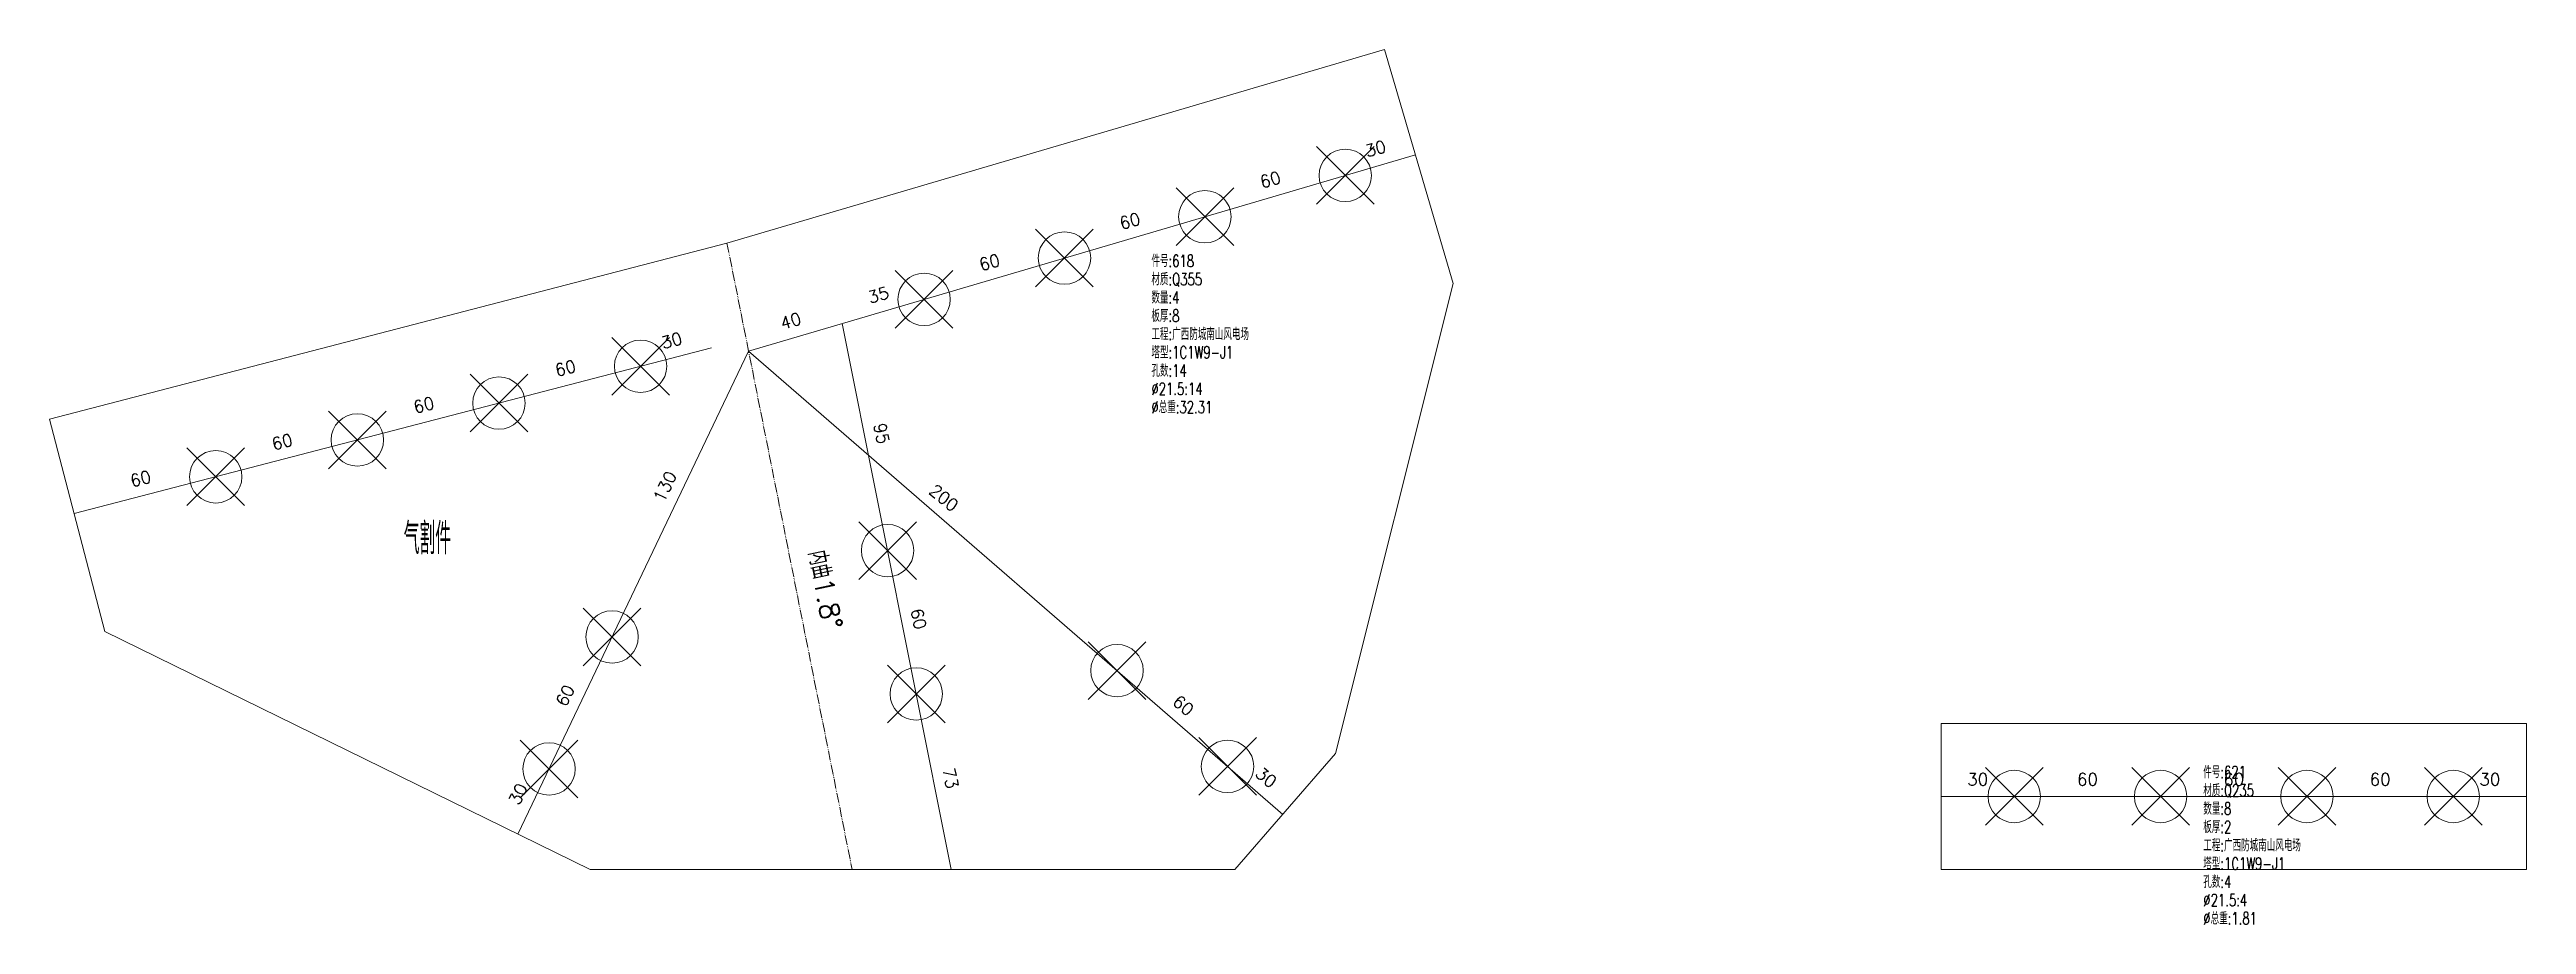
# Model space of a CAD drawing. Extents: x -105 to 10956, y -4548 to 9487.
# Drawn here: x 1711 to 2726, y 2021 to 2380 of the extents above; entities that cross this region are included whole.
import ezdxf
from ezdxf.enums import TextEntityAlignment as Align

# ---------------------------------------------------------------- set-up
doc = ezdxf.new("R2010")
doc.units = 0
doc.header["$MEASUREMENT"] = 0
doc.linetypes.add('制弯线', pattern=[5.9, 4, -0.5, 0.2, -0.5, 0.2, -0.5])
doc.layers.get('0').update_dxf_attribs({"linetype": 'CONTINUOUS', "lineweight": 25})
doc.layers.add('1', color=7, linetype='CONTINUOUS', lineweight=25)
doc.layers.add('2', color=7, linetype='CONTINUOUS', lineweight=25)
doc.styles.get("Standard").update_dxf_attribs({"font": 'simplex.shx', "width": 0.7, "height": 3, "bigfont": 'gbhzfs.shx'})

msp = doc.modelspace()

# ---------------------------------------------------------------- texts
at = {"color": 3, "linetype": 'Continuous', "insert": (1856.00047, 2185.34652), "char_height": 12.858471, "width": 120.3921945, "attachment_point": 1}
msp.add_mtext('气割件', dxfattribs=at)
at = {"layer": '2', "color": 7, "linetype": 'Continuous', "lineweight": 13}
for s, rotation, p in [('30', 16, (2255.59086, 2335.00195)), ('60', 16, (2212.42449, 2322.28722)), ('60', 16, (2154.86933, 2305.33424)), ('60', 16, (2097.31417, 2288.38126)), ('35', 16, (2051.74965, 2274.96013)), ('40', 16, (2015.77138, 2264.36264)), ('30', 15, (1966.89321, 2256.26797)), ('60', 15, (1923.34483, 2244.93058)), ('60', 15, (1865.28029, 2229.81407)), ('95', 282, (2048.05182, 2221.1443)), ('60', 15, (1807.21576, 2214.69756)), ('60', 15, (1749.15123, 2199.58106)), ('130', 64, (1966.72489, 2198.46849)), ('200', 320, (2074.92541, 2192.5502)), ('60', 282, (2063.2247, 2145.14409)), ('60', 64, (1925.80743, 2112.73842)), ('60', 320, (2173.09971, 2107.33409)), ('73', 282, (2076.29057, 2079.69763)), ('30', 320, (2207.08281, 2077.83644)), ('30', 64, (1906.50179, 2072.2894))]:
    msp.add_text(s, height=5, rotation=rotation, dxfattribs=at).set_placement(p, align=Align.BOTTOM_CENTER)
msp.add_text('内曲1.8%%d', height=8, rotation=282, dxfattribs=at).set_placement((2019.12419, 2172.58813), align=Align.BOTTOM_LEFT)
for s, p in [('30', (2501.36753, 2076.08326)), ('60', (2546.36753, 2076.08326)), ('60', (2606.36753, 2076.08326)), ('60', (2666.36753, 2076.08326)), ('30', (2711.36753, 2076.08326))]:
    msp.add_text(s, height=5, dxfattribs=at).set_placement(p, align=Align.BOTTOM_CENTER)
at = {"layer": '2', "color": 7, "linetype": 'Continuous', "lineweight": 13, "char_height": 5, "width": 500, "attachment_point": 1, "line_spacing_factor": 0.9}
for s, insert in [('件号:618\\P材质:Q355\\P数量:4\\P板厚:8\\P工程:广西防城南山风电场\\P塔型:1C1W9-J1\\P孔数:14\\P%%c21.5:14\\P%%c总重:32.31', (2162.58232, 2295.30604)), ('件号:621\\P材质:Q235\\P数量:8\\P板厚:2\\P工程:广西防城南山风电场\\P塔型:1C1W9-J1\\P孔数:4\\P%%c21.5:4\\P%%c总重:1.81', (2593.86753, 2085.58326))]:
    msp.add_mtext(s, dxfattribs=dict(at, insert=insert))

# ---------------------------------------------------------------- linework, layer by layer
at = {"layer": '1', "color": 7, "linetype": 'Continuous', "lineweight": 18}
for p, q in [((2258.11255, 2379.52882), (1988.56172, 2300.13521)), ((2286.36753, 2283.60355), (2258.11255, 2379.52882)), ((1988.56172, 2300.13521), (1710.79712, 2227.82927)), ((2238.07605, 2090.65896), (2286.36753, 2283.60355)), ((1710.79712, 2227.82927), (1733.47188, 2140.73245)), ((1733.47188, 2140.73245), (1932.4524, 2043.08326)), ((2726.36753, 2103.08326), (2486.36753, 2103.08326)), ((2486.36753, 2103.08326), (2486.36753, 2043.08326)), ((2726.36753, 2043.08326), (2726.36753, 2103.08326)), ((2196.77849, 2043.08326), (2238.07605, 2090.65896)), ((1932.4524, 2043.08326), (2196.77849, 2043.08326)), ((2486.36753, 2043.08326), (2726.36753, 2043.08326))]:
    msp.add_line(p, q, dxfattribs=at)
at = {"layer": '1', "color": 7, "linetype": 'Continuous', "lineweight": 13}
for p, q in [((2230.22472, 2316.06096), (2253.87472, 2339.71096)), ((2253.87472, 2316.06096), (2230.22472, 2339.71096)), ((2172.66956, 2299.10797), (2196.31956, 2322.75797)), ((2196.31956, 2299.10797), (2172.66956, 2322.75797)), ((2115.1144, 2282.15499), (2138.7644, 2305.80499)), ((2138.7644, 2282.15499), (2115.1144, 2305.80499)), ((2057.55924, 2265.20201), (2081.20924, 2288.85201)), ((2081.20924, 2265.20201), (2057.55924, 2288.85201)), ((1941.30792, 2237.76061), (1964.95792, 2261.41061)), ((1964.95792, 2237.76061), (1941.30792, 2261.41061)), ((1883.24339, 2222.6441), (1906.89339, 2246.2941)), ((1906.89339, 2222.6441), (1883.24339, 2246.2941)), ((1825.17885, 2207.52759), (1848.82885, 2231.17759)), ((1848.82885, 2207.52759), (1825.17885, 2231.17759)), ((1767.11432, 2192.41108), (1790.76432, 2216.06108)), ((1790.76432, 2192.41108), (1767.11432, 2216.06108)), ((2042.58439, 2162.15119), (2066.23439, 2185.80119)), ((2066.23439, 2162.15119), (2042.58439, 2185.80119)), ((1929.61197, 2126.69553), (1953.26197, 2150.34553)), ((1953.26197, 2126.69553), (1929.61197, 2150.34553)), ((2136.65277, 2112.90862), (2160.30277, 2136.55862)), ((2160.30277, 2112.90862), (2136.65277, 2136.55862)), ((2054.33112, 2103.31232), (2077.98112, 2126.96232)), ((2077.98112, 2103.31232), (2054.33112, 2126.96232)), ((1903.76776, 2072.54688), (1927.41776, 2096.19688)), ((1927.41776, 2072.54688), (1903.76776, 2096.19688)), ((2181.9636, 2073.57844), (2205.6136, 2097.22844)), ((2205.6136, 2073.57844), (2181.9636, 2097.22844)), ((2504.54253, 2061.25826), (2528.19253, 2084.90826)), ((2528.19253, 2061.25826), (2504.54253, 2084.90826)), ((2564.54253, 2061.25826), (2588.19253, 2084.90826)), ((2588.19253, 2061.25826), (2564.54253, 2084.90826)), ((2624.54253, 2061.25826), (2648.19253, 2084.90826)), ((2648.19253, 2061.25826), (2624.54253, 2084.90826)), ((2684.54253, 2061.25826), (2708.19253, 2084.90826)), ((2708.19253, 2061.25826), (2684.54253, 2084.90826))]:
    msp.add_line(p, q, dxfattribs=at)
for centre in [(2242.04972, 2327.88596), (2184.49456, 2310.93297), (2126.9394, 2293.97999), (2069.38424, 2277.02701), (1953.13292, 2249.58561), (1895.06839, 2234.4691), (1837.00385, 2219.35259), (1778.93932, 2204.23608), (2054.40939, 2173.97619), (1941.43697, 2138.52053), (2148.47777, 2124.73362), (2066.15612, 2115.13732), (1915.59276, 2084.37188), (2193.7886, 2085.40344), (2516.36753, 2073.08326), (2576.36753, 2073.08326), (2636.36753, 2073.08326), (2696.36753, 2073.08326)]:
    msp.add_circle(centre, 10.75, dxfattribs=at)
at = {"layer": '2', "color": 9, "linetype": 'Continuous', "lineweight": 13}
for p, q in [((1997.42768, 2255.83203), (2270.8273, 2336.36243)), ((2035.81037, 2267.13773), (2080.54114, 2043.08326)), ((1982.16515, 2257.14387), (1720.87479, 2189.11958)), ((1997.42768, 2255.83203), (1902.82569, 2057.62249)), ((1997.44, 2255.83566), (2216.44397, 2065.73833)), ((2486.36753, 2073.08326), (2726.36753, 2073.08326))]:
    msp.add_line(p, q, dxfattribs=at)
at = {"layer": '2', "color": 190, "linetype": '制弯线', "lineweight": 13}
msp.add_line((1988.56172, 2300.13521), (2039.88018, 2043.08326), dxfattribs=at)

msp.set_redraw_order([(e.dxf.handle, doc.entitydb.next_handle()) for e in msp.query("TEXT MTEXT ATTDEF DIMENSION ARC_DIMENSION")])  # texts and dimensions are drawn at this point

doc.saveas('drawing.dxf')
